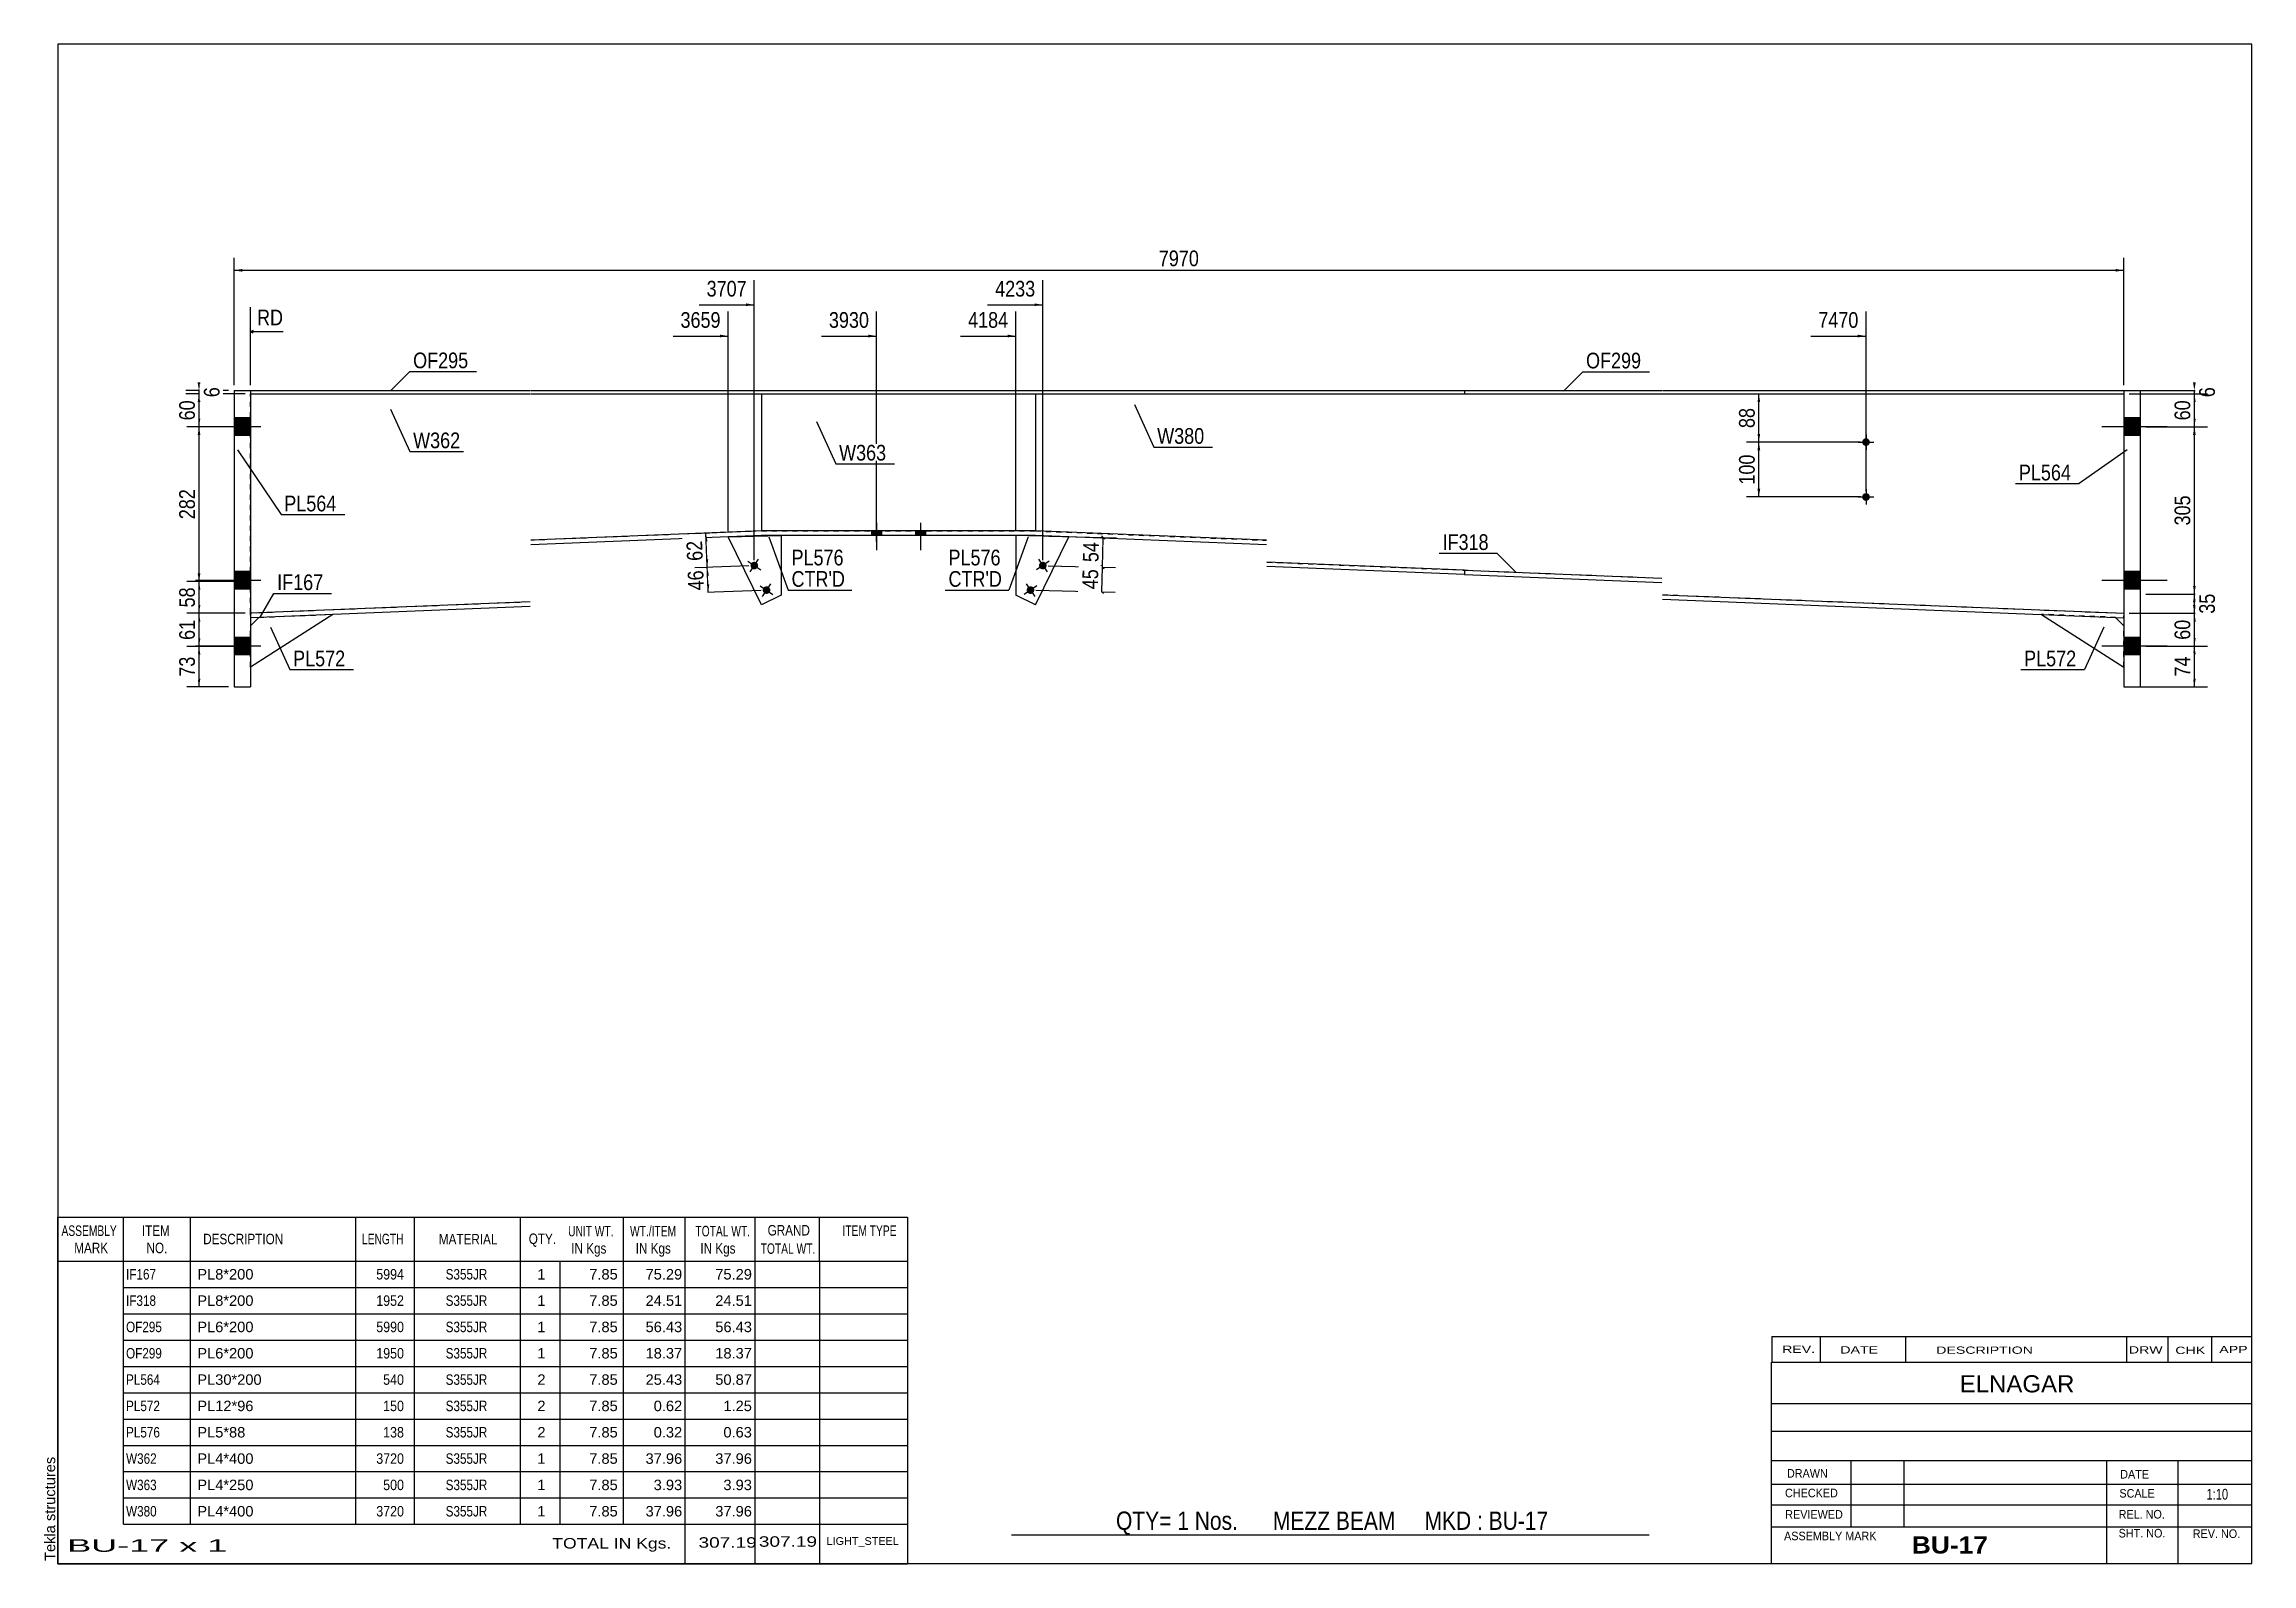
# Model space of a CAD drawing. Header units: millimetres. Extents: x -38 to 365, y -193 to 84.
import ezdxf

# ---------------------------------------------------------------- set-up
doc = ezdxf.new("R2010")
doc.units = ezdxf.units.MM
doc.linetypes.add('DXK_LINE_DOT1', pattern=[1.8814, 0.9407, -0.9407])
doc.styles.add('Arial', font='ARIAL.TTF', dxfattribs={"height": 0.2})
doc.styles.add('Arial Bold', font='ARIALBD.TTF', dxfattribs={"height": 0.2})
doc.styles.add('Arial Narrow', font='ARIALN.TTF', dxfattribs={"height": 0.2})

# ---------------------------------------------------------------- blocks, each defined once
blk = doc.blocks.new('Unknown-629104508-1211')
at = {"color": 5, "linetype": 'Continuous'}
for p, q in [((364.89, 83.75), (-35.11, 83.75)), ((-35.11, 83.75), (-35.11, -193.25)), ((364.89, -193.25), (364.89, 83.75)), ((-35.11, -193.25), (364.89, -193.25))]:
    blk.add_line(p, q, dxfattribs=at)
at = {"color": 174, "linetype": 'Continuous', "style": 'Arial'}
blk.add_text('Tekla structures', height=1.9102, rotation=90, dxfattribs=at).set_placement((-35.61, -192.75))
blk = doc.blocks.new('Part-629104508-1279 - 1232')
at = {"color": 2, "linetype": 'Continuous'}
for p, q in [((93.15, 20), (93.15, -5)), ((143.15, 20), (143.15, -5))]:
    blk.add_line(p, q, dxfattribs=at)
at = {"color": 7, "linetype": 'DXK_LINE_DOT1'}
for p, q in [((93.15, 20), (143.15, 20)), ((93.15, -5), (143.15, -5))]:
    blk.add_line(p, q, dxfattribs=at)
blk = doc.blocks.new('Part-629104508-1257 - 1232')
at = {"color": 2, "linetype": 'Continuous'}
for p, q in [((0, 20.6), (0, 20)), ((0, 20.6), (50.99, 20.6)), ((51.09, 20.6), (185.21, 20.6)), ((185.31, 20.6), (221.34, 20.6)), ((221.34, 20.6), (221.34, 20)), ((0, 20), (50.99, 20)), ((51.09, 20), (185.21, 20)), ((185.31, 20), (221.34, 20))]:
    blk.add_line(p, q, dxfattribs=at)
blk = doc.blocks.new('Part-629104508-1404 - 1232')
at = {"color": 2, "linetype": 'Continuous'}
for p, q in [((14.99, -20.2), (0, -29.8)), ((0, -22.3), (1.5, -20.74))]:
    blk.add_line(p, q, dxfattribs=at)
at = {"color": 7, "linetype": 'DXK_LINE_DOT1'}
for p, q in [((0, -29.8), (0, -22.3)), ((1.5, -20.74), (14.99, -20.2))]:
    blk.add_line(p, q, dxfattribs=at)
blk = doc.blocks.new('Part-629104508-1429 - 1232')
at = {"color": 2, "linetype": 'Continuous'}
for p, q in [((149.21, -6.05), (139.53, -5.8)), ((139.53, -5.8), (139.53, -16.67)), ((143.11, -18.46), (149.21, -6.05)), ((143.11, -18.46), (139.53, -16.67))]:
    blk.add_line(p, q, dxfattribs=at)
blk = doc.blocks.new('Part-629104508-1301 - 1232')
at = {"color": 2, "linetype": 'Continuous'}
for p, q in [((221.34, 20.6), (221.34, 20)), ((221.34, 20.6), (257.34, 20.6)), ((257.44, 20.6), (341.54, 20.6)), ((341.54, 20.6), (341.54, 20)), ((221.34, 20), (257.34, 20)), ((257.44, 20), (341.54, 20))]:
    blk.add_line(p, q, dxfattribs=at)
blk = doc.blocks.new('Part-629104508-1323 - 1232')
at = {"color": 2, "linetype": 'Continuous'}
blk.add_line((143.15, 20), (143.15, -5), dxfattribs=at)
at = {"color": 7, "linetype": 'DXK_LINE_DOT1'}
for p, q in [((143.15, 20), (185.21, 20)), ((185.31, 20), (257.34, 20)), ((257.44, 20), (341.54, 20)), ((341.54, 20), (341.54, -20)), ((143.15, -5), (185.21, -6.7)), ((185.31, -10.68), (257.34, -13.59)), ((257.44, -16.61), (341.54, -20))]:
    blk.add_line(p, q, dxfattribs=at)
blk = doc.blocks.new('Part-629104508-1345 - 1232')
at = {"color": 2, "linetype": 'Continuous'}
for p, q in [((93.15, -5), (51.09, -6.7)), ((93.17, -5.8), (51.09, -7.5)), ((143.15, -5), (93.15, -5)), ((143.13, -5.8), (93.17, -5.8)), ((185.21, -7.5), (143.13, -5.8)), ((185.21, -6.7), (143.15, -5)), ((221.34, -12.14), (185.31, -10.68)), ((221.31, -12.94), (185.31, -11.48)), ((221.34, -12.14), (221.31, -12.94)), ((50.99, -17.94), (0, -20)), ((0.03, -20.8), (0, -20)), ((50.99, -18.74), (0.03, -20.8))]:
    blk.add_line(p, q, dxfattribs=at)
blk = doc.blocks.new('Part-629104508-1350 - 1232')
at = {"color": 2, "linetype": 'Continuous'}
for p, q in [((221.34, -12.14), (221.31, -12.94)), ((221.31, -12.94), (257.34, -14.39)), ((221.34, -12.14), (257.34, -13.59)), ((257.44, -16.61), (341.54, -20)), ((257.44, -17.41), (341.51, -20.8)), ((341.54, -20), (341.51, -20.8))]:
    blk.add_line(p, q, dxfattribs=at)
blk = doc.blocks.new('Bolt-629104508-1436 - 1232')
at = {"linetype": 'Continuous'}
blk.add_hatch(color=3, dxfattribs=at).paths.add_polyline_path([(144.83, -11.89, -1), (144.06, -10.72, -1)])
at = {"color": 3, "linetype": 'Continuous'}
for p, q in [((145.61, -10.53), (143.28, -12.08)), ((143.67, -10.14), (145.22, -12.47))]:
    blk.add_line(p, q, dxfattribs=at)
blk = doc.blocks.new('Part-629104508-1372 - 1232')
at = {"color": 2, "linetype": 'Continuous'}
for p, q in [((341.54, 20.6), (344.54, 20.6)), ((341.54, 20.6), (341.54, -33.4)), ((344.54, 20.6), (344.54, -33.4)), ((341.54, -33.4), (344.54, -33.4))]:
    blk.add_line(p, q, dxfattribs=at)
blk = doc.blocks.new('Part-629104508-1394 - 1232')
at = {"color": 2, "linetype": 'Continuous'}
for p, q in [((326.55, -20.2), (341.54, -29.8)), ((341.54, -22.3), (340.04, -20.74))]:
    blk.add_line(p, q, dxfattribs=at)
at = {"color": 7, "linetype": 'DXK_LINE_DOT1'}
for p, q in [((340.04, -20.74), (326.55, -20.2)), ((341.54, -29.8), (341.54, -22.3))]:
    blk.add_line(p, q, dxfattribs=at)
blk = doc.blocks.new('Part-629104508-1399 - 1232')
at = {"color": 2, "linetype": 'Continuous'}
for p, q in [((-3, 20.6), (0, 20.6)), ((-3, 20.6), (-3, -33.4)), ((0, 20.6), (0, -33.4)), ((-3, -33.4), (0, -33.4))]:
    blk.add_line(p, q, dxfattribs=at)
blk = doc.blocks.new('Part-629104508-1420 - 1232')
at = {"color": 7, "linetype": 'DXK_LINE_DOT1'}
for p, q in [((0, -20), (0, 20)), ((0, 20), (50.99, 20)), ((51.09, 20), (93.15, 20)), ((93.15, -5), (51.09, -6.7)), ((50.99, -17.94), (0, -20))]:
    blk.add_line(p, q, dxfattribs=at)
at = {"color": 2, "linetype": 'Continuous'}
blk.add_line((93.15, 20), (93.15, -5), dxfattribs=at)
blk = doc.blocks.new('Bolt-629104508-1421 - 1232')
at = {"linetype": 'Continuous'}
for points in [[(115.05, -5), (113.25, -5), (113.25, -5.8), (115.05, -5.8)], [(115.05, -5), (113.25, -5), (113.25, -5.8), (115.05, -5.8)], [(123.05, -5), (121.25, -5), (121.25, -5.8), (123.05, -5.8)], [(123.05, -5), (121.25, -5), (121.25, -5.8), (123.05, -5.8)]]:
    blk.add_hatch(color=3, dxfattribs=at).paths.add_polyline_path(points)
at = {"color": 3, "linetype": 'Continuous'}
for p, q in [((114.15, -3.5), (114.15, -8.5)), ((114.15, -3.5), (114.15, -8.5)), ((122.15, -3.5), (122.15, -8.5)), ((122.15, -3.5), (122.15, -8.5)), ((113.25, -5), (113.25, -5.8)), ((113.25, -5), (113.25, -5.8)), ((115.05, -5), (115.05, -5.8)), ((115.05, -5), (115.05, -5.8)), ((121.25, -5), (121.25, -5.8)), ((121.25, -5), (121.25, -5.8)), ((123.05, -5), (123.05, -5.8)), ((123.05, -5), (123.05, -5.8))]:
    blk.add_line(p, q, dxfattribs=at)
blk = doc.blocks.new('Bolt-629104508-1422 - 1232')
at = {"linetype": 'Continuous'}
for points in [[(341.54, 15.6), (341.54, 12.4), (344.54, 12.4), (344.54, 15.6)], [(341.54, 15.6), (341.54, 12.4), (344.54, 12.4), (344.54, 15.6)], [(341.54, -12.4), (341.54, -15.6), (344.54, -15.6), (344.54, -12.4)], [(341.54, -12.4), (341.54, -15.6), (344.54, -15.6), (344.54, -12.4)], [(341.54, -24.4), (341.54, -27.6), (344.54, -27.6), (344.54, -24.4)], [(341.54, -24.4), (341.54, -27.6), (344.54, -27.6), (344.54, -24.4)]]:
    blk.add_hatch(color=3, dxfattribs=at).paths.add_polyline_path(points)
at = {"color": 3, "linetype": 'Continuous'}
for p, q in [((349.44, 14), (337.54, 14)), ((349.44, 14), (337.54, 14)), ((344.54, 15.6), (341.54, 15.6)), ((344.54, 15.6), (341.54, 15.6)), ((344.54, 12.4), (341.54, 12.4)), ((344.54, 12.4), (341.54, 12.4)), ((349.44, -14), (337.54, -14)), ((349.44, -14), (337.54, -14)), ((344.54, -12.4), (341.54, -12.4)), ((344.54, -12.4), (341.54, -12.4)), ((344.54, -15.6), (341.54, -15.6)), ((344.54, -15.6), (341.54, -15.6)), ((349.44, -26), (337.54, -26)), ((349.44, -26), (337.54, -26)), ((344.54, -24.4), (341.54, -24.4)), ((344.54, -24.4), (341.54, -24.4)), ((344.54, -27.6), (341.54, -27.6)), ((344.54, -27.6), (341.54, -27.6))]:
    blk.add_line(p, q, dxfattribs=at)
blk = doc.blocks.new('Bolt-629104508-1423 - 1232')
at = {"linetype": 'Continuous'}
for points in [[(-3, 15.6), (-3, 12.4), (0, 12.4), (0, 15.6)], [(-3, 15.6), (-3, 12.4), (0, 12.4), (0, 15.6)], [(-3, -12.4), (-3, -15.6), (0, -15.6), (0, -12.4)], [(-3, -12.4), (-3, -15.6), (0, -15.6), (0, -12.4)], [(-3, -24.4), (-3, -27.6), (0, -27.6), (0, -24.4)], [(-3, -24.4), (-3, -27.6), (0, -27.6), (0, -24.4)]]:
    blk.add_hatch(color=3, dxfattribs=at).paths.add_polyline_path(points)
at = {"color": 3, "linetype": 'Continuous'}
for p, q in [((1.9, 14), (-10, 14)), ((1.9, 14), (-10, 14)), ((0, 15.6), (-3, 15.6)), ((0, 15.6), (-3, 15.6)), ((0, 12.4), (-3, 12.4)), ((0, 12.4), (-3, 12.4)), ((1.9, -14), (-10, -14)), ((1.9, -14), (-10, -14)), ((0, -12.4), (-3, -12.4)), ((0, -12.4), (-3, -12.4)), ((0, -15.6), (-3, -15.6)), ((0, -15.6), (-3, -15.6)), ((1.9, -26), (-10, -26)), ((1.9, -26), (-10, -26)), ((0, -24.4), (-3, -24.4)), ((0, -24.4), (-3, -24.4)), ((0, -27.6), (-3, -27.6)), ((0, -27.6), (-3, -27.6))]:
    blk.add_line(p, q, dxfattribs=at)
blk = doc.blocks.new('Bolt-629104508-1424 - 1232')
at = {"linetype": 'Continuous'}
for points in [[(294.54, 11.9), (294.68, 11.89), (294.82, 11.84), (294.95, 11.77), (295.06, 11.67), (295.15, 11.55), (295.2, 11.42), (295.24, 11.27), (295.24, 11.13), (295.2, 10.98), (295.15, 10.85), (295.06, 10.73), (294.95, 10.63), (294.82, 10.56), (294.68, 10.52), (294.54, 10.5), (294.39, 10.52), (294.25, 10.56), (294.13, 10.63), (294.02, 10.73), (293.93, 10.85), (293.87, 10.98), (293.84, 11.13), (293.84, 11.27), (293.87, 11.42), (293.93, 11.55), (294.02, 11.67), (294.13, 11.77), (294.25, 11.84), (294.39, 11.89)], [(294.54, 1.9), (294.68, 1.89), (294.82, 1.84), (294.95, 1.77), (295.06, 1.67), (295.15, 1.55), (295.2, 1.42), (295.24, 1.27), (295.24, 1.13), (295.2, 0.98), (295.15, 0.85), (295.06, 0.73), (294.95, 0.63), (294.82, 0.56), (294.68, 0.52), (294.54, 0.5), (294.39, 0.52), (294.25, 0.56), (294.13, 0.63), (294.02, 0.73), (293.93, 0.85), (293.87, 0.98), (293.84, 1.13), (293.84, 1.27), (293.87, 1.42), (293.93, 1.55), (294.02, 1.67), (294.13, 1.77), (294.25, 1.84), (294.39, 1.89)]]:
    blk.add_hatch(color=3, dxfattribs=at).paths.add_polyline_path(points)
at = {"color": 3, "linetype": 'Continuous'}
for p, q in [((294.54, 12.6), (294.54, 9.8)), ((293.14, 11.2), (295.94, 11.2)), ((293.14, 1.2), (295.94, 1.2)), ((294.54, 2.6), (294.54, -0.2))]:
    blk.add_line(p, q, dxfattribs=at)
blk = doc.blocks.new('Part-629104508-1434 - 1232')
at = {"color": 2, "linetype": 'Continuous'}
for p, q in [((87.09, -6.05), (96.77, -5.8)), ((93.19, -18.46), (87.09, -6.05)), ((96.77, -5.8), (96.77, -16.67)), ((96.77, -16.67), (93.19, -18.46))]:
    blk.add_line(p, q, dxfattribs=at)
blk = doc.blocks.new('Bolt-629104508-1435 - 1232')
at = {"linetype": 'Continuous'}
blk.add_hatch(color=3, dxfattribs=at).paths.add_polyline_path([(142.6, -16.36, -1), (141.82, -15.19, -1)])
at = {"color": 3, "linetype": 'Continuous'}
for p, q in [((143.38, -15), (141.04, -16.55)), ((141.44, -14.61), (142.98, -16.94))]:
    blk.add_line(p, q, dxfattribs=at)
blk = doc.blocks.new('Bolt-629104508-1437 - 1232')
at = {"linetype": 'Continuous'}
blk.add_hatch(color=3, dxfattribs=at).paths.add_polyline_path([(94.47, -15.19, -1), (93.7, -16.36, -1)])
at = {"color": 3, "linetype": 'Continuous'}
for p, q in [((92.92, -15), (95.26, -16.55)), ((93.32, -16.94), (94.86, -14.61))]:
    blk.add_line(p, q, dxfattribs=at)
blk = doc.blocks.new('Bolt-629104508-1438 - 1232')
at = {"linetype": 'Continuous'}
blk.add_hatch(color=3, dxfattribs=at).paths.add_polyline_path([(92.24, -10.72, -1), (91.47, -11.89, -1)])
at = {"color": 3, "linetype": 'Continuous'}
for p, q in [((90.68, -10.53), (93.02, -12.08)), ((91.08, -12.47), (92.62, -10.14))]:
    blk.add_line(p, q, dxfattribs=at)
blk = doc.blocks.new('StraightDimension-629104508-3689 - 1232')
at = {"linetype": 'Continuous'}
blk.add_hatch(color=7, dxfattribs=at).paths.add_polyline_path([(112.65, 30.79), (114.15, 30.54), (112.65, 30.29)])
at = {"color": 7, "linetype": 'Continuous'}
for p, q in [((114.15, -6.9), (114.15, 35.04)), ((104.09, 30.54), (114.15, 30.54))]:
    blk.add_line(p, q, dxfattribs=at)
at = {"color": 0}
blk.add_wipeout([(113.37, 31.44), (113.37, 35.64), (104.86, 35.64), (104.86, 31.44)], dxfattribs=at)
at = {"color": 3, "style": 'Arial Narrow'}
blk.add_text('3930', height=2.863, dxfattribs=at).set_placement((105.46, 32.04))
blk = doc.blocks.new('StraightDimension-629104508-3303 - 1232')
at = {"linetype": 'Continuous'}
for points in [[(83.08, -13.16), (83.27, -11.65), (83.58, -13.14)], [(83.65, -14.7), (83.46, -16.21), (83.15, -14.72)]]:
    blk.add_hatch(color=7, dxfattribs=at).paths.add_polyline_path(points)
at = {"color": 7, "linetype": 'Continuous'}
for p, q in [((90.85, -11.35), (81.02, -11.74)), ((83.46, -16.21), (83.27, -11.65)), ((93.09, -15.82), (81.21, -16.3))]:
    blk.add_line(p, q, dxfattribs=at)
at = {"color": 0}
blk.add_wipeout([(83.12, -11.51), (78.92, -11.68), (79.12, -16.53), (83.31, -16.36)], dxfattribs=at)
at = {"color": 3, "style": 'Arial Narrow'}
blk.add_text('46', height=2.863, rotation=92.3092, dxfattribs=at).set_placement((82.69, -15.78))
blk = doc.blocks.new('StraightDimension-629104508-3688 - 1232')
at = {"linetype": 'Continuous'}
blk.add_hatch(color=7, dxfattribs=at).paths.add_polyline_path([(138.02, 30.79), (139.52, 30.54), (138.02, 30.29)])
at = {"color": 7, "linetype": 'Continuous'}
for p, q in [((139.52, -4.8), (139.52, 35.04)), ((129.46, 30.54), (139.52, 30.54))]:
    blk.add_line(p, q, dxfattribs=at)
at = {"color": 0}
blk.add_wipeout([(138.75, 31.44), (138.75, 35.64), (130.23, 35.64), (130.23, 31.44)], dxfattribs=at)
at = {"color": 3, "style": 'Arial Narrow'}
blk.add_text('4184', height=2.863, dxfattribs=at).set_placement((130.83, 32.04))
blk = doc.blocks.new('StraightDimension-629104508-1536 - 1232')
at = {"linetype": 'Continuous'}
for points in [[(-9.64, 18.5), (-9.39, 20), (-9.14, 18.5)], [(-9.14, 15.5), (-9.39, 14), (-9.64, 15.5)]]:
    blk.add_hatch(color=7, dxfattribs=at).paths.add_polyline_path(points)
at = {"color": 7, "linetype": 'Continuous'}
for p, q in [((-1, 20), (-11.64, 20)), ((-9.39, 14), (-9.39, 20)), ((-1, 14), (-11.64, 14))]:
    blk.add_line(p, q, dxfattribs=at)
at = {"color": 0}
blk.add_wipeout([(-9.54, 19.43), (-13.74, 19.43), (-13.74, 14.57), (-9.54, 14.57)], dxfattribs=at)
at = {"color": 3, "style": 'Arial Narrow'}
blk.add_text('60', height=2.863, rotation=90.0002, dxfattribs=at).set_placement((-10.14, 15.17))
blk = doc.blocks.new('StraightDimension-629104508-3302 - 1232')
at = {"linetype": 'Continuous'}
for points in [[(82.83, -6.92), (83.02, -5.41), (83.33, -6.9)], [(83.46, -10.14), (83.27, -11.65), (82.96, -10.16)]]:
    blk.add_hatch(color=7, dxfattribs=at).paths.add_polyline_path(points)
at = {"color": 7, "linetype": 'Continuous'}
for p, q in [((92.15, -5.04), (80.77, -5.5)), ((83.27, -11.65), (83.02, -5.41)), ((90.85, -11.35), (81.02, -11.74))]:
    blk.add_line(p, q, dxfattribs=at)
at = {"color": 0}
blk.add_wipeout([(82.9, -6.11), (78.7, -6.28), (78.9, -11.13), (83.09, -10.96)], dxfattribs=at)
at = {"color": 3, "style": 'Arial Narrow'}
blk.add_text('62', height=2.863, rotation=92.3092, dxfattribs=at).set_placement((82.47, -10.39))
blk = doc.blocks.new('StraightDimension-629104508-1474 - 1232')
at = {"linetype": 'Continuous'}
for points in [[(-1.5, 42.27), (-3, 42.52), (-1.5, 42.77)], [(340.04, 42.77), (341.54, 42.52), (340.04, 42.27)]]:
    blk.add_hatch(color=7, dxfattribs=at).paths.add_polyline_path(points)
at = {"color": 7, "linetype": 'Continuous'}
for p, q in [((-3, 21.6), (-3, 44.77)), ((341.54, 21.6), (341.54, 44.77)), ((-3, 42.52), (341.54, 42.52))]:
    blk.add_line(p, q, dxfattribs=at)
at = {"color": 0}
blk.add_wipeout([(173.53, 42.67), (173.53, 46.87), (165.01, 46.87), (165.01, 42.67)], dxfattribs=at)
at = {"color": 3, "style": 'Arial Narrow'}
blk.add_text('7970', height=2.863, dxfattribs=at).set_placement((165.61, 43.27))
blk = doc.blocks.new('StraightDimension-629104508-1581 - 1232')
at = {"linetype": 'Continuous'}
for points in [[(354.16, 12.5), (354.41, 14), (354.66, 12.5)], [(354.66, -15), (354.41, -16.5), (354.16, -15)]]:
    blk.add_hatch(color=7, dxfattribs=at).paths.add_polyline_path(points)
at = {"color": 7, "linetype": 'Continuous'}
for p, q in [((345.54, 14), (356.81, 14)), ((354.41, -16.5), (354.41, 14)), ((345.54, -16.5), (356.81, -16.5))]:
    blk.add_line(p, q, dxfattribs=at)
at = {"color": 0}
blk.add_wipeout([(354.26, 2.09), (350.06, 2.09), (350.06, -4.59), (354.26, -4.59)], dxfattribs=at)
at = {"color": 3, "style": 'Arial Narrow'}
blk.add_text('305', height=2.863, rotation=90.0002, dxfattribs=at).set_placement((353.66, -3.99))
blk = doc.blocks.new('StraightDimension-629104508-1527 - 1232')
at = {"linetype": 'Continuous'}
for points in [[(-9.14, 22.1), (-9.39, 20.6), (-9.64, 22.1)], [(-9.64, 18.5), (-9.39, 20), (-9.14, 18.5)]]:
    blk.add_hatch(color=7, dxfattribs=at).paths.add_polyline_path(points)
at = {"color": 7, "linetype": 'Continuous'}
for p, q in [((-4, 20.6), (-11.79, 20.6)), ((-9.39, 20), (-9.39, 20.6)), ((-1, 20), (-11.79, 20))]:
    blk.add_line(p, q, dxfattribs=at)
at = {"color": 0}
blk.add_wipeout([(-5.04, 21.81), (-9.24, 21.81), (-9.24, 18.79), (-5.04, 18.79)], dxfattribs=at)
at = {"color": 3, "style": 'Arial Narrow'}
blk.add_text('6', height=2.86, rotation=90.0002, dxfattribs=at).set_placement((-5.64, 19.39))
blk = doc.blocks.new('StraightDimension-629104508-3366 - 1232')
at = {"color": 7, "linetype": 'Continuous'}
for p, q in [((145.58, -5.95), (157.87, -6.26)), ((155.76, -6.51), (155.17, -5.9)), ((155.33, -11.58), (155.47, -6.2)), ((145.45, -11.33), (157.73, -11.64)), ((155.04, -11.27), (155.62, -11.89))]:
    blk.add_line(p, q, dxfattribs=at)
at = {"color": 0}
blk.add_wipeout([(155.31, -6.46), (151.11, -6.35), (150.99, -11.21), (155.19, -11.32)], dxfattribs=at)
at = {"color": 3, "style": 'Arial Narrow'}
blk.add_text('54', height=2.863, rotation=88.5506, dxfattribs=at).set_placement((154.6, -10.7))
blk = doc.blocks.new('StraightDimension-629104508-1603 - 1232')
at = {"linetype": 'Continuous'}
for points in [[(354.16, -21.5), (354.41, -20), (354.66, -21.5)], [(354.66, -24.5), (354.41, -26), (354.16, -24.5)]]:
    blk.add_hatch(color=7, dxfattribs=at).paths.add_polyline_path(points)
at = {"color": 7, "linetype": 'Continuous'}
for p, q in [((342.54, -20), (356.81, -20)), ((354.41, -26), (354.41, -20)), ((345.54, -26), (356.81, -26))]:
    blk.add_line(p, q, dxfattribs=at)
at = {"color": 0}
blk.add_wipeout([(354.26, -20.57), (350.06, -20.57), (350.06, -25.43), (354.26, -25.43)], dxfattribs=at)
at = {"color": 3, "style": 'Arial Narrow'}
blk.add_text('60', height=2.863, rotation=90.0002, dxfattribs=at).set_placement((353.66, -24.83))
blk = doc.blocks.new('StraightDimension-629104508-1486 - 1232')
at = {"linetype": 'Continuous'}
for points in [[(-9.64, -15.71), (-9.39, -14.21), (-9.14, -15.71)], [(-9.14, -18.5), (-9.39, -20), (-9.64, -18.5)]]:
    blk.add_hatch(color=7, dxfattribs=at).paths.add_polyline_path(points)
at = {"color": 7, "linetype": 'Continuous'}
for p, q in [((-1, -14.21), (-11.64, -14.21)), ((-9.39, -20), (-9.39, -14.21)), ((-1, -20), (-11.64, -20))]:
    blk.add_line(p, q, dxfattribs=at)
at = {"color": 0}
blk.add_wipeout([(-9.54, -14.68), (-13.74, -14.68), (-13.74, -19.53), (-9.54, -19.53)], dxfattribs=at)
at = {"color": 3, "style": 'Arial Narrow'}
blk.add_text('58', height=2.863, rotation=90.0002, dxfattribs=at).set_placement((-10.14, -18.93))
blk = doc.blocks.new('StraightDimension-629104508-3691 - 1232')
at = {"linetype": 'Continuous'}
blk.add_hatch(color=7, dxfattribs=at).paths.add_polyline_path([(85.59, 30.79), (87.09, 30.54), (85.59, 30.29)])
at = {"color": 7, "linetype": 'Continuous'}
for p, q in [((87.09, -5.05), (87.09, 35.04)), ((77.03, 30.54), (87.09, 30.54))]:
    blk.add_line(p, q, dxfattribs=at)
at = {"color": 0, "linetype": 'Continuous'}
blk.add_wipeout([(6.53, 31.89), (6.53, 36.09), (0.59, 36.09), (0.59, 31.89)], dxfattribs=at)
at = {"color": 7, "linetype": 'Continuous'}
for p, q in [((0, 21.6), (0, 35.79)), ((0.5, 31.54), (0, 31.29)), ((0.5, 31.04), (0, 31.29)), ((5.93, 31.29), (0, 31.29))]:
    blk.add_line(p, q, dxfattribs=at)
at = {"color": 3, "linetype": 'Continuous', "style": 'Arial Narrow'}
blk.add_text('RD', height=2.863, dxfattribs=at).set_placement((1.19, 32.49))
at = {"color": 0}
blk.add_wipeout([(86.31, 31.44), (86.31, 35.64), (77.8, 35.64), (77.8, 31.44)], dxfattribs=at)
at = {"color": 3, "style": 'Arial Narrow'}
blk.add_text('3659', height=2.863, dxfattribs=at).set_placement((78.4, 32.04))
blk = doc.blocks.new('StraightDimension-629104508-1502 - 1232')
at = {"linetype": 'Continuous'}
for points in [[(-9.64, -27.56), (-9.39, -26.06), (-9.14, -27.56)], [(-9.14, -31.9), (-9.39, -33.4), (-9.64, -31.9)]]:
    blk.add_hatch(color=7, dxfattribs=at).paths.add_polyline_path(points)
at = {"color": 7, "linetype": 'Continuous'}
for p, q in [((-1, -26.06), (-11.64, -26.06)), ((-9.39, -33.4), (-9.39, -26.06)), ((-4, -33.4), (-11.64, -33.4))]:
    blk.add_line(p, q, dxfattribs=at)
at = {"color": 0}
blk.add_wipeout([(-9.54, -27.3), (-13.74, -27.3), (-13.74, -32.16), (-9.54, -32.16)], dxfattribs=at)
at = {"color": 3, "style": 'Arial Narrow'}
blk.add_text('73', height=2.863, rotation=90.0002, dxfattribs=at).set_placement((-10.14, -31.56))
blk = doc.blocks.new('StraightDimension-629104508-1450 - 1232')
at = {"linetype": 'Continuous'}
for points in [[(274.75, 9.7), (275, 11.2), (275.25, 9.7)], [(275.25, 2.7), (275, 1.2), (274.75, 2.7)]]:
    blk.add_hatch(color=7, dxfattribs=at).paths.add_polyline_path(points)
at = {"color": 7, "linetype": 'Continuous'}
for p, q in [((293.54, 11.2), (272.75, 11.2)), ((275, 1.2), (275, 11.2)), ((293.54, 1.2), (272.75, 1.2))]:
    blk.add_line(p, q, dxfattribs=at)
at = {"color": 0}
blk.add_wipeout([(274.85, 9.54), (270.65, 9.54), (270.65, 2.86), (274.85, 2.86)], dxfattribs=at)
at = {"color": 3, "style": 'Arial Narrow'}
blk.add_text('100', height=2.863, rotation=90.0002, dxfattribs=at).set_placement((274.25, 3.46))
blk = doc.blocks.new('StraightDimension-629104508-1465 - 1232')
at = {"linetype": 'Continuous'}
for points in [[(274.75, 18.5), (275, 20), (275.25, 18.5)], [(275.25, 12.7), (275, 11.2), (274.75, 12.7)]]:
    blk.add_hatch(color=7, dxfattribs=at).paths.add_polyline_path(points)
at = {"color": 7, "linetype": 'Continuous'}
for p, q in [((144.15, 20), (277.4, 20)), ((275, 11.2), (275, 20)), ((293.54, 11.2), (272.75, 11.2))]:
    blk.add_line(p, q, dxfattribs=at)
at = {"color": 0}
blk.add_wipeout([(274.85, 18.03), (270.65, 18.03), (270.65, 13.17), (274.85, 13.17)], dxfattribs=at)
at = {"color": 3, "style": 'Arial Narrow'}
blk.add_text('88', height=2.863, rotation=90.0002, dxfattribs=at).set_placement((274.25, 13.77))
blk = doc.blocks.new('StraightDimension-629104508-3690 - 1232')
at = {"linetype": 'Continuous'}
blk.add_hatch(color=7, dxfattribs=at).paths.add_polyline_path([(90.35, 36.49), (91.85, 36.24), (90.35, 35.99)])
at = {"color": 7, "linetype": 'Continuous'}
for p, q in [((91.85, -10.3), (91.85, 40.74)), ((81.79, 36.24), (91.85, 36.24))]:
    blk.add_line(p, q, dxfattribs=at)
at = {"color": 0}
blk.add_wipeout([(91.08, 37.14), (91.08, 41.34), (82.56, 41.34), (82.56, 37.14)], dxfattribs=at)
at = {"color": 3, "style": 'Arial Narrow'}
blk.add_text('3707', height=2.863, dxfattribs=at).set_placement((83.16, 37.74))
blk = doc.blocks.new('StraightDimension-629104508-1495 - 1232')
at = {"linetype": 'Continuous'}
for points in [[(-9.64, -21.5), (-9.39, -20), (-9.14, -21.5)], [(-9.14, -24.56), (-9.39, -26.06), (-9.64, -24.56)]]:
    blk.add_hatch(color=7, dxfattribs=at).paths.add_polyline_path(points)
at = {"color": 7, "linetype": 'Continuous'}
for p, q in [((-1, -20), (-11.64, -20)), ((-9.39, -26.06), (-9.39, -20)), ((-1, -26.06), (-11.64, -26.06))]:
    blk.add_line(p, q, dxfattribs=at)
at = {"color": 0}
blk.add_wipeout([(-9.54, -20.6), (-13.74, -20.6), (-13.74, -25.46), (-9.54, -25.46)], dxfattribs=at)
at = {"color": 3, "style": 'Arial Narrow'}
blk.add_text('61', height=2.863, rotation=90.0002, dxfattribs=at).set_placement((-10.14, -24.86))
blk = doc.blocks.new('StraightDimension-629104508-1563 - 1232')
at = {"linetype": 'Continuous'}
for points in [[(354.66, 22.1), (354.41, 20.6), (354.16, 22.1)], [(354.16, 18.5), (354.41, 20), (354.66, 18.5)]]:
    blk.add_hatch(color=7, dxfattribs=at).paths.add_polyline_path(points)
at = {"color": 7, "linetype": 'Continuous'}
for p, q in [((342.54, 20.6), (356.66, 20.6)), ((354.41, 20), (354.41, 20.6)), ((342.54, 20), (356.66, 20))]:
    blk.add_line(p, q, dxfattribs=at)
at = {"color": 0}
blk.add_wipeout([(358.76, 21.81), (354.56, 21.81), (354.56, 18.79), (358.76, 18.79)], dxfattribs=at)
at = {"color": 3, "style": 'Arial Narrow'}
blk.add_text('6', height=2.86, rotation=90.0002, dxfattribs=at).set_placement((358.16, 19.39))
blk = doc.blocks.new('StraightDimension-629104508-1510 - 1232')
at = {"linetype": 'Continuous'}
for points in [[(-9.64, 12.5), (-9.39, 14), (-9.14, 12.5)], [(-9.14, -12.71), (-9.39, -14.21), (-9.64, -12.71)]]:
    blk.add_hatch(color=7, dxfattribs=at).paths.add_polyline_path(points)
at = {"color": 7, "linetype": 'Continuous'}
for p, q in [((-1, 14), (-11.64, 14)), ((-9.39, -14.21), (-9.39, 14)), ((-1, -14.21), (-11.64, -14.21))]:
    blk.add_line(p, q, dxfattribs=at)
at = {"color": 0}
blk.add_wipeout([(-9.54, 3.24), (-13.74, 3.24), (-13.74, -3.45), (-9.54, -3.45)], dxfattribs=at)
at = {"color": 3, "style": 'Arial Narrow'}
blk.add_text('282', height=2.863, rotation=90.0002, dxfattribs=at).set_placement((-10.14, -2.85))
blk = doc.blocks.new('StraightDimension-629104508-1553 - 1232')
at = {"linetype": 'Continuous'}
for points in [[(354.16, -27.5), (354.41, -26), (354.66, -27.5)], [(354.66, -31.9), (354.41, -33.4), (354.16, -31.9)]]:
    blk.add_hatch(color=7, dxfattribs=at).paths.add_polyline_path(points)
at = {"color": 7, "linetype": 'Continuous'}
for p, q in [((345.54, -26), (356.81, -26)), ((354.41, -33.4), (354.41, -26)), ((342.54, -33.4), (356.81, -33.4))]:
    blk.add_line(p, q, dxfattribs=at)
at = {"color": 0}
blk.add_wipeout([(354.26, -27.27), (350.06, -27.27), (350.06, -32.13), (354.26, -32.13)], dxfattribs=at)
at = {"color": 3, "style": 'Arial Narrow'}
blk.add_text('74', height=2.863, rotation=90.0002, dxfattribs=at).set_placement((353.66, -31.53))
blk = doc.blocks.new('StraightDimension-629104508-1572 - 1232')
at = {"linetype": 'Continuous'}
for points in [[(354.16, 18.5), (354.41, 20), (354.66, 18.5)], [(354.66, 15.5), (354.41, 14), (354.16, 15.5)]]:
    blk.add_hatch(color=7, dxfattribs=at).paths.add_polyline_path(points)
at = {"color": 7, "linetype": 'Continuous'}
for p, q in [((342.54, 20), (356.81, 20)), ((354.41, 14), (354.41, 20)), ((345.54, 14), (356.81, 14))]:
    blk.add_line(p, q, dxfattribs=at)
at = {"color": 0}
blk.add_wipeout([(354.26, 19.43), (350.06, 19.43), (350.06, 14.57), (354.26, 14.57)], dxfattribs=at)
at = {"color": 3, "style": 'Arial Narrow'}
blk.add_text('60', height=2.863, rotation=90.0002, dxfattribs=at).set_placement((353.66, 15.17))
blk = doc.blocks.new('StraightDimension-629104508-3367 - 1232')
at = {"color": 7, "linetype": 'Continuous'}
for p, q in [((145.45, -11.33), (157.73, -11.64)), ((155.62, -11.89), (155.04, -11.27)), ((155.22, -16.11), (155.33, -11.58)), ((143.21, -15.8), (157.62, -16.17)), ((154.92, -15.8), (155.51, -16.41))]:
    blk.add_line(p, q, dxfattribs=at)
at = {"color": 0}
blk.add_wipeout([(155.18, -11.41), (150.99, -11.31), (150.86, -16.16), (155.06, -16.27)], dxfattribs=at)
at = {"color": 3, "style": 'Arial Narrow'}
blk.add_text('45', height=2.863, rotation=88.5506, dxfattribs=at).set_placement((154.48, -15.65))
blk = doc.blocks.new('StraightDimension-629104508-1594 - 1232')
at = {"linetype": 'Continuous'}
for points in [[(354.16, -18), (354.41, -16.5), (354.66, -18)], [(354.66, -18.5), (354.41, -20), (354.16, -18.5)]]:
    blk.add_hatch(color=7, dxfattribs=at).paths.add_polyline_path(points)
at = {"color": 7, "linetype": 'Continuous'}
for p, q in [((342.54, -20), (356.66, -20)), ((345.54, -16.5), (356.66, -16.5)), ((354.41, -20), (354.41, -16.5))]:
    blk.add_line(p, q, dxfattribs=at)
at = {"color": 0}
blk.add_wipeout([(358.76, -15.82), (354.56, -15.82), (354.56, -20.68), (358.76, -20.68)], dxfattribs=at)
at = {"color": 3, "style": 'Arial Narrow'}
blk.add_text('35', height=2.863, rotation=90.0002, dxfattribs=at).set_placement((358.16, -20.08))
blk = doc.blocks.new('StraightDimension-629104508-3686 - 1232')
at = {"linetype": 'Continuous'}
blk.add_hatch(color=7, dxfattribs=at).paths.add_polyline_path([(293.04, 30.79), (294.54, 30.54), (293.04, 30.29)])
at = {"color": 7, "linetype": 'Continuous'}
for p, q in [((294.54, 2.2), (294.54, 35.04)), ((284.48, 30.54), (294.54, 30.54))]:
    blk.add_line(p, q, dxfattribs=at)
at = {"color": 0}
blk.add_wipeout([(293.76, 31.44), (293.76, 35.64), (285.25, 35.64), (285.25, 31.44)], dxfattribs=at)
at = {"color": 3, "style": 'Arial Narrow'}
blk.add_text('7470', height=2.863, dxfattribs=at).set_placement((285.85, 32.04))
blk = doc.blocks.new('StraightDimension-629104508-3687 - 1232')
at = {"linetype": 'Continuous'}
blk.add_hatch(color=7, dxfattribs=at).paths.add_polyline_path([(142.95, 36.49), (144.45, 36.24), (142.95, 35.99)])
at = {"color": 7, "linetype": 'Continuous'}
for p, q in [((144.45, -10.3), (144.45, 40.74)), ((134.38, 36.24), (144.45, 36.24))]:
    blk.add_line(p, q, dxfattribs=at)
at = {"color": 0}
blk.add_wipeout([(143.67, 37.14), (143.67, 41.34), (135.16, 41.34), (135.16, 37.14)], dxfattribs=at)
at = {"color": 3, "style": 'Arial Narrow'}
blk.add_text('4233', height=2.863, dxfattribs=at).set_placement((135.76, 37.74))
blk = doc.blocks.new('CBS_NAME_BLOG-629104508-3797')
at = {"color": 7, "linetype": 'Continuous'}
for p, q in [((277.3, -193.21), (277.29, -156.5)), ((277.3, -156.5), (364.81, -156.5)), ((277.3, -164.04), (364.82, -164.04)), ((277.37, -169.09), (364.89, -169.09)), ((277.3, -174.46), (364.81, -174.46)), ((291.82, -186.57), (291.82, -174.47)), ((301.5, -186.55), (301.5, -174.48)), ((338.42, -193.21), (338.42, -174.48)), ((351.47, -193.21), (351.47, -174.47)), ((277.3, -178.76), (364.89, -178.74)), ((277.3, -182.51), (364.81, -182.51)), ((277.3, -186.55), (364.81, -186.55)), ((277.3, -193.25), (364.89, -193.25))]:
    blk.add_line(p, q, dxfattribs=at)
at = {"color": 3, "linetype": 'Continuous', "style": 'Arial'}
blk.add_text('ELNAGAR', height=3.133, dxfattribs=at).set_placement((311.62, -162.03))
at = {"color": 3, "linetype": 'Continuous'}
for s, height, style, width, p in [('DRAWN', 1.566, 'Arial', 0.9, (280.13, -177.57)), ('DATE', 1.566, 'Arial', 0.9, (340.89, -177.73)), ('CHECKED', 1.566, 'Arial', 0.9, (279.78, -181.15)), ('SCALE', 1.566, 'Arial', 0.9, (340.74, -181.21)), ('1:10', 1.957, 'Arial Narrow', 0.9, (356.63, -181.57)), ('REVIEWED', 1.566, 'Arial', 0.9, (279.81, -185.06)), ('REL. NO.', 1.566, 'Arial', 0.9, (340.6, -185.02)), ('ASSEMBLY MARK', 1.5663, 'Arial', 0.9, (279.6, -188.99)), ('BU-17', 3.131, 'Arial Bold', 1.1, (302.88, -191.4)), ('SHT. NO.', 1.566, 'Arial', 0.9, (340.6, -188.48)), ('REV. NO.', 1.566, 'Arial', 0.9, (354.12, -188.57))]:
    blk.add_text(s, height=height, dxfattribs=dict(at, style=style, width=width)).set_placement(p)
blk = doc.blocks.new('CBS_BOM-629104508-3795')
at = {"color": 7, "linetype": 'Continuous'}
for p, q in [((-35.14, -138.08), (-35.14, -130.08)), ((-35.14, -130.08), (119.78, -130.08)), ((-23.14, -138.08), (-23.14, -130.08)), ((-10.95, -138.08), (-10.95, -130.08)), ((19.21, -138.08), (19.21, -130.08)), ((29.89, -138.08), (29.89, -130.08)), ((49.21, -138.08), (49.21, -130.08)), ((68.01, -138.08), (68.01, -130.08)), ((79.22, -138.08), (79.22, -130.08)), ((92.01, -138.08), (92.01, -130.08)), ((103.76, -138.08), (103.76, -130.08)), ((119.78, -130.09), (119.77, -138.07)), ((-35.14, -138.08), (119.78, -138.08)), ((-35.14, -142.88), (-35.14, -138.08)), ((-23.14, -142.88), (-23.14, -138.08)), ((-10.95, -142.88), (-10.95, -138.08)), ((19.21, -142.88), (19.21, -138.08)), ((29.89, -142.88), (29.89, -138.08)), ((49.21, -142.88), (49.21, -138.08)), ((56.47, -142.88), (56.47, -138.08)), ((68.01, -142.88), (68.01, -138.08)), ((79.22, -142.88), (79.22, -138.08)), ((92.01, -142.88), (92.01, -138.08)), ((103.77, -142.88), (103.77, -138.08)), ((119.78, -138.09), (119.78, -142.88)), ((-35.14, -147.68), (-35.14, -142.88)), ((-23.14, -142.88), (119.78, -142.88)), ((-23.14, -147.68), (-23.14, -142.88)), ((-10.95, -147.68), (-10.95, -142.88)), ((19.21, -147.68), (19.21, -142.88)), ((29.89, -147.68), (29.89, -142.88)), ((49.21, -147.68), (49.21, -142.88)), ((56.47, -147.68), (56.47, -142.88)), ((68.01, -147.68), (68.01, -142.88)), ((79.22, -147.68), (79.22, -142.88)), ((92.01, -147.68), (92.01, -142.88)), ((103.77, -147.68), (103.77, -142.88)), ((119.78, -142.89), (119.78, -147.68)), ((-35.14, -152.48), (-35.14, -147.68)), ((-23.14, -147.68), (119.78, -147.68)), ((-23.14, -152.48), (-23.14, -147.68)), ((-10.95, -152.48), (-10.95, -147.68)), ((19.21, -152.48), (19.21, -147.68)), ((29.89, -152.48), (29.89, -147.68)), ((49.21, -152.48), (49.21, -147.68)), ((56.47, -152.48), (56.47, -147.68)), ((68.01, -152.48), (68.01, -147.68)), ((79.22, -152.48), (79.22, -147.68)), ((92.01, -152.48), (92.01, -147.68)), ((103.77, -152.48), (103.77, -147.68)), ((119.78, -147.69), (119.78, -152.48)), ((-35.14, -157.28), (-35.14, -152.48)), ((-23.14, -152.48), (119.78, -152.48)), ((-23.14, -157.28), (-23.14, -152.48)), ((-10.95, -157.28), (-10.95, -152.48)), ((19.21, -157.28), (19.21, -152.48)), ((29.89, -157.28), (29.89, -152.48)), ((49.21, -157.28), (49.21, -152.48)), ((56.47, -157.28), (56.47, -152.48)), ((68.01, -157.28), (68.01, -152.48)), ((79.22, -157.28), (79.22, -152.48)), ((92.01, -157.28), (92.01, -152.48)), ((103.77, -157.28), (103.77, -152.48)), ((119.78, -152.49), (119.78, -157.28)), ((-35.14, -162.08), (-35.14, -157.28)), ((-23.14, -157.28), (119.78, -157.28)), ((-23.14, -162.08), (-23.14, -157.28)), ((-10.95, -162.08), (-10.95, -157.28)), ((19.21, -162.08), (19.21, -157.28)), ((29.89, -162.08), (29.89, -157.28)), ((49.21, -162.08), (49.21, -157.28)), ((56.47, -162.08), (56.47, -157.28)), ((68.01, -162.08), (68.01, -157.28)), ((79.22, -162.08), (79.22, -157.28)), ((92.01, -162.08), (92.01, -157.28)), ((103.77, -162.08), (103.77, -157.28)), ((119.78, -157.29), (119.78, -162.08)), ((-35.14, -166.88), (-35.14, -162.08)), ((-23.14, -162.08), (119.78, -162.08)), ((-23.14, -166.88), (-23.14, -162.08)), ((-10.95, -166.88), (-10.95, -162.08)), ((19.21, -166.88), (19.21, -162.08)), ((29.89, -166.88), (29.89, -162.08)), ((49.21, -166.88), (49.21, -162.08)), ((56.47, -166.88), (56.47, -162.08)), ((68.01, -166.88), (68.01, -162.08)), ((79.22, -166.88), (79.22, -162.08)), ((92.01, -166.88), (92.01, -162.08)), ((103.77, -166.88), (103.77, -162.08)), ((119.78, -162.09), (119.78, -166.88)), ((-35.14, -171.68), (-35.14, -166.88)), ((-23.14, -166.88), (119.78, -166.88)), ((-23.14, -171.68), (-23.14, -166.88)), ((-10.95, -171.68), (-10.95, -166.88)), ((19.21, -171.68), (19.21, -166.88)), ((29.89, -171.68), (29.89, -166.88)), ((49.21, -171.68), (49.21, -166.88)), ((56.47, -171.68), (56.47, -166.88)), ((68.01, -171.68), (68.01, -166.88)), ((79.22, -171.68), (79.22, -166.88)), ((92.01, -171.68), (92.01, -166.88)), ((103.77, -171.68), (103.77, -166.88)), ((119.78, -166.89), (119.78, -171.68)), ((-35.14, -176.48), (-35.14, -171.68)), ((-23.14, -171.68), (119.78, -171.68)), ((-23.14, -176.48), (-23.14, -171.68)), ((-10.95, -176.48), (-10.95, -171.68)), ((19.21, -176.48), (19.21, -171.68)), ((29.89, -176.48), (29.89, -171.68)), ((49.21, -176.48), (49.21, -171.68)), ((56.47, -176.48), (56.47, -171.68)), ((68.01, -176.48), (68.01, -171.68)), ((79.22, -176.48), (79.22, -171.68)), ((92.01, -176.48), (92.01, -171.68)), ((103.77, -176.48), (103.77, -171.68)), ((119.78, -171.69), (119.78, -176.48)), ((-35.14, -181.28), (-35.14, -176.48)), ((-23.14, -176.48), (119.78, -176.48)), ((-23.14, -181.28), (-23.14, -176.48)), ((-10.95, -181.28), (-10.95, -176.48)), ((19.21, -181.28), (19.21, -176.48)), ((29.89, -181.28), (29.89, -176.48)), ((49.21, -181.28), (49.21, -176.48)), ((56.47, -181.28), (56.47, -176.48)), ((68.01, -181.28), (68.01, -176.48)), ((79.22, -181.28), (79.22, -176.48)), ((92.01, -181.28), (92.01, -176.48)), ((103.77, -181.28), (103.77, -176.48)), ((119.78, -176.49), (119.78, -181.28)), ((-35.14, -186.08), (-35.14, -181.28)), ((-23.14, -181.28), (119.78, -181.28)), ((-23.14, -186.08), (-23.14, -181.28)), ((-10.95, -186.08), (-10.95, -181.28)), ((19.21, -186.08), (19.21, -181.28)), ((29.89, -186.08), (29.89, -181.28)), ((49.21, -186.08), (49.21, -181.28)), ((56.47, -186.08), (56.47, -181.28)), ((68.01, -186.08), (68.01, -181.28)), ((79.22, -186.08), (79.22, -181.28)), ((92.01, -186.08), (92.01, -181.28)), ((103.77, -186.08), (103.77, -181.28)), ((119.78, -181.29), (119.78, -186.08)), ((-35.14, -193.28), (-35.14, -186.1)), ((-23.14, -186.08), (119.78, -186.08)), ((79.22, -193.28), (79.22, -186.1)), ((92.01, -193.28), (92.01, -186.1)), ((103.81, -193.28), (103.81, -186.1)), ((119.78, -186.08), (119.78, -193.28)), ((-35.14, -193.28), (119.78, -193.28))]:
    blk.add_line(p, q, dxfattribs=at)
at = {"color": 3, "linetype": 'Continuous', "style": 'Arial'}
for s, height, width, p in [('ASSEMBLY', 1.91, 0.7, (-34.46, -133.51)), ('ITEM', 1.91, 0.8, (-19.82, -133.51)), ('UNIT WT.', 1.91, 0.7, (57.9, -133.58)), ('WT./ITEM', 1.91, 0.7, (69.19, -133.58)), ('TOTAL WT.', 1.91, 0.7, (81.12, -133.58)), ('GRAND', 1.91, 0.8, (94.28, -133.43)), ('ITEM TYPE', 1.91, 0.7, (107.92, -133.5)), ('MARK', 1.91, 0.8, (-32.14, -136.65)), ('NO.', 1.91, 0.8, (-18.96, -136.65)), ('DESCRIPTION', 1.9102, 0.8, (-8.63, -135.02)), ('LENGTH', 1.91, 0.7, (20.32, -135.02)), ('MATERIAL', 1.91, 0.8, (34.34, -135.06)), ('QTY.', 1.91, 0.8, (50.73, -134.98)), ('IN Kgs', 1.91, 0.8, (58.48, -136.72)), ('IN Kgs', 1.91, 0.8, (70.23, -136.72)), ('IN Kgs', 1.91, 0.8, (82.02, -136.72)), ('TOTAL WT.', 1.91, 0.7, (93.02, -136.77))]:
    blk.add_text(s, height=height, dxfattribs=dict(at, width=width)).set_placement(p)
at = {"color": 7, "linetype": 'Continuous', "style": 'Arial'}
for s, width, p in [('IF167', 0.8, (-22.69, -141.45)), ('5994', 0.85, (22.93, -141.45)), ('S355JR', 0.8, (35.58, -141.45)), ('IF318', 0.8, (-22.69, -146.25)), ('1952', 0.85, (22.93, -146.25)), ('S355JR', 0.8, (35.58, -146.25)), ('OF295', 0.8, (-22.69, -151.05)), ('5990', 0.85, (22.93, -151.05)), ('S355JR', 0.8, (35.58, -151.05)), ('OF299', 0.8, (-22.69, -155.85)), ('1950', 0.85, (22.93, -155.85)), ('S355JR', 0.8, (35.58, -155.85)), ('PL564', 0.8, (-22.69, -160.65)), ('540', 0.85, (24.19, -160.65)), ('S355JR', 0.8, (35.58, -160.65)), ('PL572', 0.8, (-22.69, -165.45)), ('150', 0.85, (24.19, -165.45)), ('S355JR', 0.8, (35.58, -165.45)), ('PL576', 0.8, (-22.69, -170.25)), ('138', 0.85, (24.19, -170.25)), ('S355JR', 0.8, (35.58, -170.25)), ('W362', 0.8, (-22.69, -175.05)), ('3720', 0.85, (22.93, -175.05)), ('S355JR', 0.8, (35.58, -175.05)), ('W363', 0.8, (-22.69, -179.85)), ('500', 0.85, (24.19, -179.85)), ('S355JR', 0.8, (35.58, -179.85)), ('W380', 0.8, (-22.69, -184.65)), ('3720', 0.85, (22.93, -184.65)), ('S355JR', 0.8, (35.58, -184.65))]:
    blk.add_text(s, height=1.91, dxfattribs=dict(at, width=width)).set_placement(p)
for s, p in [('PL8*200', (-9.7, -141.45)), ('1', (52.3, -141.45)), ('7.85', (61.76, -141.45)), ('75.29', (72.03, -141.45)), ('75.29', (84.74, -141.45)), ('PL8*200', (-9.7, -146.25)), ('1', (52.3, -146.25)), ('7.85', (61.76, -146.25)), ('24.51', (72.03, -146.25)), ('24.51', (84.74, -146.25)), ('PL6*200', (-9.7, -151.05)), ('1', (52.3, -151.05)), ('7.85', (61.76, -151.05)), ('56.43', (72.03, -151.05)), ('56.43', (84.74, -151.05)), ('PL6*200', (-9.7, -155.85)), ('1', (52.3, -155.85)), ('7.85', (61.76, -155.85)), ('18.37', (72.03, -155.85)), ('18.37', (84.74, -155.85)), ('PL30*200', (-9.7, -160.65)), ('2', (52.3, -160.65)), ('7.85', (61.76, -160.65)), ('25.43', (72.03, -160.65)), ('50.87', (84.74, -160.65)), ('PL12*96', (-9.7, -165.45)), ('2', (52.3, -165.45)), ('7.85', (61.76, -165.45)), ('0.62', (73.51, -165.45)), ('1.25', (86.22, -165.45)), ('PL5*88', (-9.7, -170.25)), ('2', (52.3, -170.25)), ('7.85', (61.76, -170.25)), ('0.32', (73.51, -170.25)), ('0.63', (86.22, -170.25)), ('PL4*400', (-9.7, -175.05)), ('1', (52.3, -175.05)), ('7.85', (61.76, -175.05)), ('37.96', (72.03, -175.05)), ('37.96', (84.74, -175.05)), ('PL4*250', (-9.7, -179.85)), ('1', (52.3, -179.85)), ('7.85', (61.76, -179.85)), ('3.93', (73.51, -179.85)), ('3.93', (86.22, -179.85)), ('PL4*400', (-9.7, -184.65)), ('1', (52.3, -184.65)), ('7.85', (61.76, -184.65)), ('37.96', (72.03, -184.65)), ('37.96', (84.74, -184.65))]:
    blk.add_text(s, height=1.91, dxfattribs=at).set_placement(p)
at = {"color": 6, "linetype": 'Continuous', "style": 'Arial'}
for s, height, width, p in [('BU-17 x 1', 2.292, 2.05, (-33.42, -191.09)), ('TOTAL IN Kgs.', 1.9102, 1.2, (55.02, -190.49)), ('307.19', 1.91, 1.3, (81.68, -190.34)), ('307.19', 1.91, 1.3, (92.68, -190.17))]:
    blk.add_text(s, height=height, dxfattribs=dict(at, width=width)).set_placement(p)
blk.add_text('LIGHT_STEEL', height=1.4135, dxfattribs=at).set_placement((105.03, -189.83))
blk = doc.blocks.new('CBS_CALLOFF-629104508-3796')
at = {"color": 7, "linetype": 'Continuous'}
blk.add_line((138.77, -187.98), (255, -188), dxfattribs=at)
at = {"color": 3, "linetype": 'Continuous', "style": 'Arial Narrow'}
blk.add_text('QTY= 1 Nos.      MEZZ BEAM     MKD : BU-17', height=3.3405, dxfattribs=at).set_placement((157.8, -187.09))
blk = doc.blocks.new('CBS_REVISION-629104508-3798')
at = {"color": 7, "linetype": 'Continuous'}
for p, q in [((277.38, -151.87), (364.88, -151.87)), ((277.38, -151.87), (277.38, -156.5)), ((286.18, -151.87), (286.18, -156.5)), ((301.77, -151.87), (301.77, -156.44)), ((342.03, -151.87), (342.03, -156.5)), ((349.57, -151.87), (349.57, -156.5)), ((357.52, -151.87), (357.52, -156.5)), ((277.38, -156.5), (364.88, -156.5))]:
    blk.add_line(p, q, dxfattribs=at)
at = {"color": 7, "style": 'Arial Narrow', "width": 1.7}
for s, height, p in [('REV.', 1.326, (279.24, -154.83)), ('DATE', 1.326, (289.86, -154.94)), ('DESCRIPTION', 1.3257, (307.34, -154.99)), ('DRW', 1.326, (342.46, -154.94)), ('CHK', 1.326, (350.94, -155.03)), ('APP', 1.326, (358.95, -154.87))]:
    blk.add_text(s, height=height, dxfattribs=at).set_placement(p)
blk = doc.blocks.new('Mark-629104508-1252 - 1232')
at = {"color": 0}
blk.add_wipeout([(39.7, 24.67), (39.7, 27.67), (29.65, 27.67), (29.65, 24.67)], dxfattribs=at)
blk.add_wipeout([(39.7, 24.67), (39.7, 27.67), (29.65, 27.67), (29.65, 24.67)], dxfattribs=at)
at = {"color": 7, "linetype": 'Continuous'}
for p, q in [((25.52, 20.53), (29.05, 24.07)), ((29.05, 24.07), (41.2, 24.07))]:
    blk.add_line(p, q, dxfattribs=at)
at = {"color": 3, "style": 'Arial Narrow'}
blk.add_text('OF295', height=2.863, dxfattribs=at).set_placement((29.65, 24.67))
blk = doc.blocks.new('Mark-629104508-1275 - 1232')
at = {"color": 0}
blk.add_wipeout([(115.9, 7.84), (115.9, 10.84), (107.31, 10.84), (107.31, 7.84)], dxfattribs=at)
blk.add_wipeout([(115.9, 7.84), (115.9, 10.84), (107.31, 10.84), (107.31, 7.84)], dxfattribs=at)
at = {"color": 7, "linetype": 'Continuous'}
for p, q in [((103.18, 14.97), (106.71, 7.24)), ((106.71, 7.24), (117.4, 7.24))]:
    blk.add_line(p, q, dxfattribs=at)
at = {"color": 3, "style": 'Arial Narrow'}
blk.add_text('W363', height=2.863, dxfattribs=at).set_placement((107.31, 7.84))
blk = doc.blocks.new('Mark-629104508-1425 - 1232')
at = {"color": 0}
blk.add_wipeout([(136.76, -11.27), (136.76, -8.27), (127.26, -8.27), (127.26, -11.27)], dxfattribs=at)
blk.add_wipeout([(136.76, -11.27), (136.76, -8.27), (127.26, -8.27), (127.26, -11.27)], dxfattribs=at)
blk.add_wipeout([(137.01, -15.17), (137.01, -12.17), (127.26, -12.17), (127.26, -15.17)], dxfattribs=at)
blk.add_wipeout([(137.01, -15.17), (137.01, -12.17), (127.26, -12.17), (127.26, -15.17)], dxfattribs=at)
at = {"color": 7, "linetype": 'Continuous'}
for p in [(141.79, -6.09), (126.66, -15.77)]:
    blk.add_line(p, (138.26, -15.77), dxfattribs=at)
at = {"color": 3, "style": 'Arial Narrow'}
blk.add_text('PL576', height=2.863, dxfattribs=at).set_placement((127.26, -11.27))
at = {"color": 1, "style": 'Arial Narrow'}
blk.add_text("CTR'D", height=2.863, dxfattribs=at).set_placement((127.26, -15.17))
blk = doc.blocks.new('Mark-629104508-1297 - 1232')
at = {"color": 0}
blk.add_wipeout([(253.55, 24.64), (253.55, 27.64), (243.5, 27.64), (243.5, 24.64)], dxfattribs=at)
blk.add_wipeout([(253.55, 24.64), (253.55, 27.64), (243.5, 27.64), (243.5, 24.64)], dxfattribs=at)
at = {"color": 7, "linetype": 'Continuous'}
for p, q in [((239.37, 20.5), (242.9, 24.04)), ((242.9, 24.04), (255.05, 24.04))]:
    blk.add_line(p, q, dxfattribs=at)
at = {"color": 3, "style": 'Arial Narrow'}
blk.add_text('OF299', height=2.863, dxfattribs=at).set_placement((243.5, 24.64))
blk = doc.blocks.new('Mark-629104508-1319 - 1232')
at = {"color": 0}
blk.add_wipeout([(173.9, 10.89), (173.9, 13.89), (165.31, 13.89), (165.31, 10.89)], dxfattribs=at)
blk.add_wipeout([(173.9, 10.89), (173.9, 13.89), (165.31, 13.89), (165.31, 10.89)], dxfattribs=at)
at = {"color": 7, "linetype": 'Continuous'}
for p, q in [((161.17, 18.03), (164.71, 10.29)), ((164.71, 10.29), (175.4, 10.29))]:
    blk.add_line(p, q, dxfattribs=at)
at = {"color": 3, "style": 'Arial Narrow'}
blk.add_text('W380', height=2.863, dxfattribs=at).set_placement((165.31, 10.89))
blk = doc.blocks.new('Mark-629104508-1341 - 1232')
at = {"color": 0}
blk.add_wipeout([(13.27, -15.78), (13.27, -12.78), (4.86, -12.78), (4.86, -15.78)], dxfattribs=at)
blk.add_wipeout([(13.27, -15.78), (13.27, -12.78), (4.86, -12.78), (4.86, -15.78)], dxfattribs=at)
at = {"color": 7, "linetype": 'Continuous'}
for p, q in [((1.76, -20.71), (4.26, -16.38)), ((4.26, -16.38), (14.77, -16.38))]:
    blk.add_line(p, q, dxfattribs=at)
at = {"color": 3, "style": 'Arial Narrow'}
blk.add_text('IF167', height=2.863, dxfattribs=at).set_placement((4.86, -15.78))
blk = doc.blocks.new('Mark-629104508-1346 - 1232')
at = {"color": 0}
blk.add_wipeout([(225.74, -8.46), (225.74, -5.46), (217.34, -5.46), (217.34, -8.46)], dxfattribs=at)
blk.add_wipeout([(225.74, -8.46), (225.74, -5.46), (217.34, -5.46), (217.34, -8.46)], dxfattribs=at)
at = {"color": 7, "linetype": 'Continuous'}
for p in [(216.74, -9.06), (230.78, -12.59)]:
    blk.add_line(p, (227.24, -9.06), dxfattribs=at)
at = {"color": 3, "style": 'Arial Narrow'}
blk.add_text('IF318', height=2.863, dxfattribs=at).set_placement((217.34, -8.46))
blk = doc.blocks.new('Mark-629104508-1368 - 1232')
at = {"color": 0}
blk.add_wipeout([(331.92, 4.23), (331.92, 7.23), (322.42, 7.23), (322.42, 4.23)], dxfattribs=at)
blk.add_wipeout([(331.92, 4.23), (331.92, 7.23), (322.42, 7.23), (322.42, 4.23)], dxfattribs=at)
at = {"color": 7, "linetype": 'Continuous'}
for p in [(342.17, 9.77), (321.82, 3.63)]:
    blk.add_line(p, (333.42, 3.63), dxfattribs=at)
at = {"color": 3, "style": 'Arial Narrow'}
blk.add_text('PL564', height=2.863, dxfattribs=at).set_placement((322.42, 4.23))
blk = doc.blocks.new('Mark-629104508-1390 - 1232')
at = {"color": 0}
blk.add_wipeout([(332.87, -29.67), (332.87, -26.67), (323.37, -26.67), (323.37, -29.67)], dxfattribs=at)
blk.add_wipeout([(332.87, -29.67), (332.87, -26.67), (323.37, -26.67), (323.37, -29.67)], dxfattribs=at)
at = {"color": 7, "linetype": 'Continuous'}
for p in [(337.91, -22.53), (322.77, -30.27)]:
    blk.add_line(p, (334.37, -30.27), dxfattribs=at)
at = {"color": 3, "style": 'Arial Narrow'}
blk.add_text('PL572', height=2.863, dxfattribs=at).set_placement((323.37, -29.67))
blk = doc.blocks.new('Mark-629104508-1395 - 1232')
at = {"color": 0}
blk.add_wipeout([(15.67, -1.42), (15.67, 1.58), (6.16, 1.58), (6.16, -1.42)], dxfattribs=at)
blk.add_wipeout([(15.67, -1.42), (15.67, 1.58), (6.16, 1.58), (6.16, -1.42)], dxfattribs=at)
at = {"color": 7, "linetype": 'Continuous'}
for p, q in [((-2.37, 9.77), (5.56, -2.02)), ((5.56, -2.02), (17.17, -2.02))]:
    blk.add_line(p, q, dxfattribs=at)
at = {"color": 3, "style": 'Arial Narrow'}
blk.add_text('PL564', height=2.863, dxfattribs=at).set_placement((6.16, -1.42))
blk = doc.blocks.new('Mark-629104508-1400 - 1232')
at = {"color": 0}
blk.add_wipeout([(17.27, -29.67), (17.27, -26.67), (7.77, -26.67), (7.77, -29.67)], dxfattribs=at)
blk.add_wipeout([(17.27, -29.67), (17.27, -26.67), (7.77, -26.67), (7.77, -29.67)], dxfattribs=at)
at = {"color": 7, "linetype": 'Continuous'}
for p, q in [((3.63, -22.53), (7.17, -30.27)), ((7.17, -30.27), (18.77, -30.27))]:
    blk.add_line(p, q, dxfattribs=at)
at = {"color": 3, "style": 'Arial Narrow'}
blk.add_text('PL572', height=2.863, dxfattribs=at).set_placement((7.77, -29.67))
blk = doc.blocks.new('Mark-629104508-1416 - 1232')
at = {"color": 0}
blk.add_wipeout([(38.24, 10.09), (38.24, 13.09), (29.65, 13.09), (29.65, 10.09)], dxfattribs=at)
blk.add_wipeout([(38.24, 10.09), (38.24, 13.09), (29.65, 13.09), (29.65, 10.09)], dxfattribs=at)
at = {"color": 7, "linetype": 'Continuous'}
for p, q in [((25.52, 17.22), (29.05, 9.49)), ((29.05, 9.49), (38.84, 9.49))]:
    blk.add_line(p, q, dxfattribs=at)
at = {"color": 3, "style": 'Arial Narrow'}
blk.add_text('W362', height=2.863, dxfattribs=at).set_placement((29.65, 10.09))
blk = doc.blocks.new('Mark-629104508-1430 - 1232')
at = {"color": 0}
blk.add_wipeout([(108.14, -11.27), (108.14, -8.27), (98.64, -8.27), (98.64, -11.27)], dxfattribs=at)
blk.add_wipeout([(108.14, -11.27), (108.14, -8.27), (98.64, -8.27), (98.64, -11.27)], dxfattribs=at)
blk.add_wipeout([(108.39, -15.17), (108.39, -12.17), (98.64, -12.17), (98.64, -15.17)], dxfattribs=at)
blk.add_wipeout([(108.39, -15.17), (108.39, -12.17), (98.64, -12.17), (98.64, -15.17)], dxfattribs=at)
at = {"color": 7, "linetype": 'Continuous'}
for p, q in [((94.5, -6.09), (98.04, -15.77)), ((98.04, -15.77), (109.64, -15.77))]:
    blk.add_line(p, q, dxfattribs=at)
at = {"color": 3, "style": 'Arial Narrow'}
blk.add_text('PL576', height=2.863, dxfattribs=at).set_placement((98.64, -11.27))
at = {"color": 1, "style": 'Arial Narrow'}
blk.add_text("CTR'D", height=2.863, dxfattribs=at).set_placement((98.64, -15.17))

msp = doc.modelspace()

# ---------------------------------------------------------------- block references
for name in ['Unknown-629104508-1211', 'Part-629104508-1399 - 1232', 'Part-629104508-1257 - 1232', 'Part-629104508-1301 - 1232', 'Part-629104508-1372 - 1232', 'Part-629104508-1420 - 1232', 'Part-629104508-1279 - 1232', 'Part-629104508-1323 - 1232', 'Bolt-629104508-1423 - 1232', 'Bolt-629104508-1424 - 1232', 'Bolt-629104508-1422 - 1232', 'Bolt-629104508-1421 - 1232', 'Part-629104508-1345 - 1232', 'Part-629104508-1434 - 1232', 'Part-629104508-1429 - 1232', 'Bolt-629104508-1438 - 1232', 'Bolt-629104508-1436 - 1232', 'Bolt-629104508-1437 - 1232', 'Bolt-629104508-1435 - 1232', 'Part-629104508-1350 - 1232', 'Part-629104508-1404 - 1232', 'Part-629104508-1394 - 1232', 'CBS_BOM-629104508-3795', 'CBS_REVISION-629104508-3798', 'CBS_NAME_BLOG-629104508-3797', 'CBS_CALLOFF-629104508-3796']:
    msp.add_blockref(name, (0, 0))

# ---------------------------------------------------------------- next in the draw order: block references
for name in ['StraightDimension-629104508-3689 - 1232', 'StraightDimension-629104508-3688 - 1232', 'StraightDimension-629104508-1536 - 1232', 'StraightDimension-629104508-1581 - 1232', 'StraightDimension-629104508-1450 - 1232', 'Mark-629104508-1368 - 1232', 'StraightDimension-629104508-3366 - 1232', 'Mark-629104508-1346 - 1232', 'StraightDimension-629104508-3303 - 1232', 'StraightDimension-629104508-1486 - 1232', 'Mark-629104508-1341 - 1232', 'StraightDimension-629104508-1603 - 1232', 'Mark-629104508-1390 - 1232', 'StraightDimension-629104508-1502 - 1232']:
    msp.add_blockref(name, (0, 0))

# ---------------------------------------------------------------- next in the draw order: block references
for name in ['StraightDimension-629104508-1474 - 1232', 'Mark-629104508-1275 - 1232', 'StraightDimension-629104508-3302 - 1232', 'Mark-629104508-1430 - 1232', 'StraightDimension-629104508-3367 - 1232', 'StraightDimension-629104508-1594 - 1232', 'StraightDimension-629104508-1495 - 1232', 'Mark-629104508-1400 - 1232', 'StraightDimension-629104508-1553 - 1232']:
    msp.add_blockref(name, (0, 0))

# ---------------------------------------------------------------- next in the draw order: block references
for name in ['StraightDimension-629104508-1527 - 1232', 'StraightDimension-629104508-1563 - 1232', 'StraightDimension-629104508-1465 - 1232']:
    msp.add_blockref(name, (0, 0))

# ---------------------------------------------------------------- next in the draw order: block references
for name in ['StraightDimension-629104508-3687 - 1232', 'StraightDimension-629104508-3691 - 1232', 'StraightDimension-629104508-3686 - 1232', 'Mark-629104508-1297 - 1232', 'Mark-629104508-1319 - 1232', 'StraightDimension-629104508-1572 - 1232']:
    msp.add_blockref(name, (0, 0))

# ---------------------------------------------------------------- next in the draw order: block references
for name in ['StraightDimension-629104508-3690 - 1232', 'Mark-629104508-1252 - 1232', 'Mark-629104508-1416 - 1232', 'StraightDimension-629104508-1510 - 1232', 'Mark-629104508-1425 - 1232']:
    msp.add_blockref(name, (0, 0))

# ---------------------------------------------------------------- next in the draw order: block references
msp.add_blockref('Mark-629104508-1395 - 1232', (0, 0))

doc.saveas('drawing.dxf')
